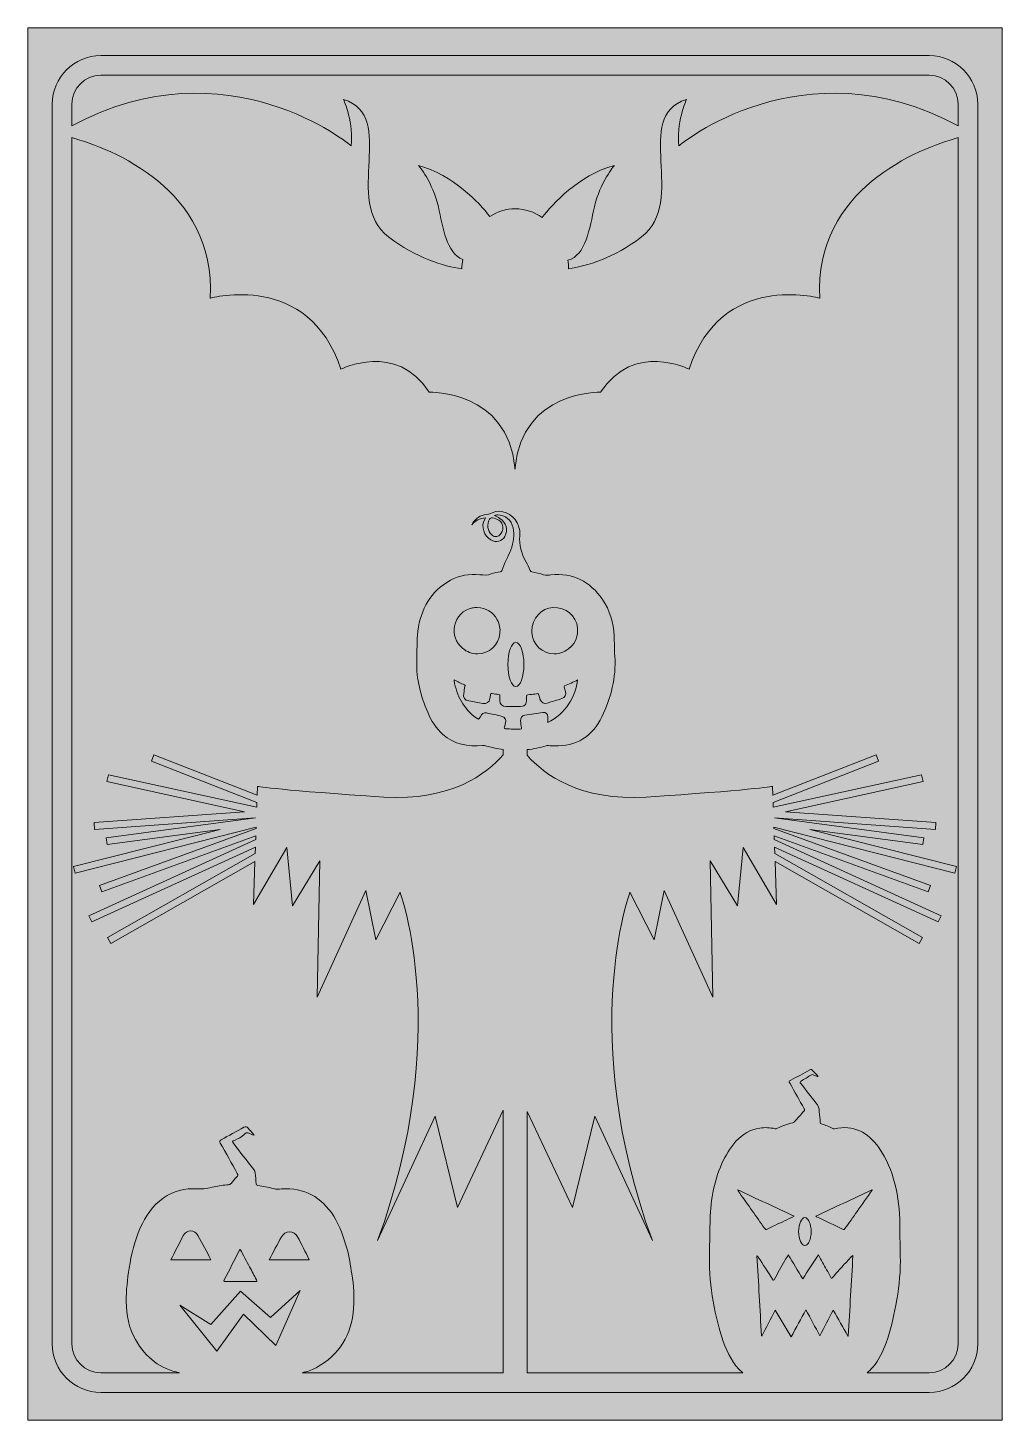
# Model space of a CAD drawing. Extents: x 899 to 2102, y -2359 to -640.
import ezdxf

# ---------------------------------------------------------------- set-up
doc = ezdxf.new("R2010")
doc.units = 0
doc.header["$MEASUREMENT"] = 0
doc.layers.add('Layer 1', color=7, linetype='Continuous')

# ---------------------------------------------------------------- blocks, each defined once
blk = doc.blocks.new('block 4')
at = {"layer": 'Layer 1', "true_color": 0x2e3543}
h = blk.add_hatch(color=159, dxfattribs=at)
h.dxf.hatch_style = 2
h.paths.add_polyline_path([(2102.1, -2359.3), (898.8, -2359.3), (898.8, -640.2), (2102.1, -640.2)])
at = {"layer": 'Layer 1', "lineweight": 0}
blk.add_lwpolyline([(2102.1, -2359.3), (898.8, -2359.3), (898.8, -640.2), (2102.1, -640.2), (2102.1, -2359.3)], dxfattribs=at)
blk = doc.blocks.new('block 3')
at = {"layer": 'Layer 1'}
blk.add_blockref('block 4', (0, 0), dxfattribs=at)
blk = doc.blocks.new('block 2')
at = {"layer": 'Layer 1', "true_color": 0x6870b5}
h = blk.add_hatch(color=173, dxfattribs=at)
h.dxf.hatch_style = 2
edge = h.paths.add_edge_path()
edge.add_spline(control_points=[(2012.1, -674.5), (2012.1, -674.5), (988.8, -674.5), (988.8, -674.5), (955.8, -674.5), (929, -701.3), (929, -734.3), (929, -734.3), (929, -2265.2), (929, -2265.2), (929, -2298.2), (955.8, -2325), (988.8, -2325), (988.8, -2325), (2012.1, -2325), (2012.1, -2325), (2045.1, -2325), (2071.9, -2298.2), (2071.9, -2265.2), (2071.9, -2265.2), (2071.9, -734.3), (2071.9, -734.3), (2071.9, -701.3), (2045.1, -674.5), (2012.1, -674.5)], knot_values=[0, 0, 0, 0, 1, 1, 1, 2, 2, 2, 3, 3, 3, 4, 4, 4, 5, 5, 5, 6, 6, 6, 7, 7, 7, 8, 8, 8, 8], degree=3, periodic=1)
edge = h.paths.add_edge_path()
edge.add_spline(control_points=[(988.8, -698.7), (988.8, -698.7), (2012.1, -698.7), (2012.1, -698.7), (2031.7, -698.7), (2047.7, -714.7), (2047.7, -734.3), (2047.7, -734.3), (2047.7, -761.2), (2047.7, -761.2), (1855, -657.7), (1703, -785.8), (1703, -785.8), (1698.9, -759.8), (1712.1, -728.7), (1712.1, -728.7), (1644.7, -749.4), (1714.2, -854.1), (1656.7, -898.3), (1622.9, -924.4), (1588.9, -934.1), (1566.7, -937.7), (1566.6, -934.1), (1566.2, -930.5), (1565.7, -927), (1588.3, -921.1), (1592.4, -888), (1598.6, -861), (1605.4, -830.9), (1623.1, -810.1), (1623.1, -810.1), (1578.7, -822.1), (1546.8, -857.8), (1534, -874.2), (1524.2, -867.5), (1512.9, -863.6), (1500.7, -863.6), (1489.4, -863.6), (1478.7, -867), (1469.4, -873), (1456, -856), (1424.5, -821.8), (1381.3, -810.1), (1381.3, -810.1), (1399, -830.9), (1405.8, -861), (1411.7, -886.9), (1415.7, -918.3), (1436, -926.1), (1435.3, -929.9), (1434.9, -933.8), (1434.7, -937.8), (1412.6, -934.3), (1378.3, -924.6), (1344.2, -898.3), (1286.7, -854.1), (1356.2, -749.4), (1288.8, -728.7), (1288.8, -728.7), (1302, -759.8), (1297.9, -785.8), (1297.9, -785.8), (1145.9, -657.7), (953.2, -761.2), (953.2, -761.2), (953.2, -734.3), (953.2, -734.3), (953.2, -714.7), (969.2, -698.7), (988.8, -698.7)], knot_values=[0, 0, 0, 0, 1, 1, 1, 2, 2, 2, 3, 3, 3, 4, 4, 4, 5, 5, 5, 6, 6, 6, 7, 7, 7, 8, 8, 8, 9, 9, 9, 10, 10, 10, 11, 11, 11, 12, 12, 12, 13, 13, 13, 14, 14, 14, 15, 15, 15, 16, 16, 16, 17, 17, 17, 18, 18, 18, 19, 19, 19, 20, 20, 20, 21, 21, 21, 22, 22, 22, 23, 23, 23, 23], degree=3, periodic=1)
h.paths.add_polyline_path([(1124.9, -2241.3), (1161.3, -2199.9), (1198.6, -2232.7), (1235.3, -2199.3), (1204.9, -2267), (1165.2, -2228.4), (1132.2, -2274), (1086.6, -2217.1)])
edge = h.paths.add_edge_path()
edge.add_spline(control_points=[(1075.5, -2161.2), (1080.6, -2151.2), (1085.7, -2141.3), (1090.8, -2131.2), (1094.6, -2123.9), (1105, -2123.8), (1108.9, -2131.1), (1114.2, -2141.1), (1119.5, -2151.1), (1124.9, -2161.2), (1124.9, -2161.2), (1075.5, -2161.2), (1075.5, -2161.2)], knot_values=[0, 0, 0, 0, 1, 1, 1, 2, 2, 2, 3, 3, 3, 4, 4, 4, 4], degree=3, periodic=1)
edge = h.paths.add_edge_path()
edge.add_spline(control_points=[(1141.4, -2186), (1147.7, -2173.8), (1154, -2161.6), (1160.2, -2149.3), (1160.4, -2149.1), (1160.6, -2148.9), (1161, -2148.4), (1165, -2155.8), (1168.9, -2163), (1172.7, -2170.1), (1175.5, -2175.4), (1178.3, -2180.8), (1181.2, -2186.1), (1182, -2187.6), (1181.8, -2188.1), (1180, -2188.1), (1167.6, -2188), (1155.1, -2188), (1142.7, -2188), (1141.2, -2188), (1140.5, -2187.8), (1141.4, -2186)], knot_values=[0, 0, 0, 0, 1, 1, 1, 2, 2, 2, 3, 3, 3, 4, 4, 4, 5, 5, 5, 6, 6, 6, 7, 7, 7, 7], degree=3, periodic=1)
edge = h.paths.add_edge_path()
edge.add_spline(control_points=[(1196.9, -2161.3), (1201.9, -2151.7), (1206.9, -2142.3), (1212, -2132.9), (1216.3, -2124.9), (1227.7, -2124.9), (1231.9, -2132.9), (1236.8, -2142.3), (1241.7, -2151.6), (1246.2, -2161.3), (1246.2, -2161.3), (1196.9, -2161.3), (1196.9, -2161.3)], knot_values=[0, 0, 0, 0, 1, 1, 1, 2, 2, 2, 3, 3, 3, 4, 4, 4, 4], degree=3, periodic=1)
edge = h.paths.add_edge_path()
edge.add_spline(control_points=[(1484.3, -1490.3), (1478, -1488.7), (1471.7, -1487.3), (1465.4, -1486.1), (1461.7, -1485.3), (1459.4, -1487), (1457.3, -1491.2), (1455.6, -1494.5), (1455.6, -1494.5), (1452.6, -1492.3), (1437, -1480.8), (1428.4, -1465.1), (1425.2, -1446.2), (1425.1, -1446), (1425.2, -1445.7), (1425.3, -1445.3), (1429.6, -1447.4), (1433.8, -1449.5), (1438, -1451.4), (1439, -1451.9), (1438.8, -1452.6), (1438.6, -1453.4), (1438.1, -1456.2), (1437.6, -1459.1), (1437.1, -1461.9), (1436.1, -1467.2), (1438.2, -1470.3), (1443.6, -1471.2), (1449.3, -1472.2), (1455, -1473.2), (1460.7, -1474.3), (1465.2, -1475.1), (1468.6, -1472.9), (1469.4, -1468.4), (1469.7, -1466.7), (1470.1, -1465.1), (1470.3, -1463.4), (1470.4, -1462.2), (1470.8, -1461.8), (1472.1, -1462), (1474.9, -1462.5), (1477.6, -1463), (1480.4, -1463.3), (1481.6, -1463.5), (1481.9, -1464.1), (1481.9, -1465.2), (1481.8, -1467), (1481.8, -1468.7), (1481.8, -1470.5), (1481.9, -1475.6), (1484.3, -1478.1), (1489.4, -1478.2), (1494.4, -1478.2), (1499.3, -1478.2), (1504.3, -1478.2), (1513.1, -1478.2), (1514.7, -1476.5), (1514.7, -1467.7), (1514.7, -1463.8), (1514.7, -1463.9), (1518.7, -1463.5), (1521.4, -1463.2), (1524.2, -1462.9), (1526.9, -1462.3), (1528.8, -1461.9), (1529.5, -1462.4), (1529.9, -1464.1), (1530.3, -1465.8), (1530.8, -1467.4), (1531.3, -1468.9), (1532.7, -1473.2), (1536, -1475.1), (1540.3, -1473.9), (1546.3, -1472.1), (1552.3, -1470.3), (1558.3, -1468.4), (1562.4, -1467.1), (1564, -1463.8), (1562.9, -1459.6), (1562.4, -1457.8), (1561.8, -1456), (1561.3, -1454.3), (1561.2, -1453.7), (1560.8, -1453), (1561.7, -1452.7), (1567.2, -1450.5), (1572.5, -1448), (1577.8, -1445.2), (1575.9, -1464.4), (1562.9, -1488), (1540.8, -1497.8), (1540.8, -1495.4), (1540.8, -1493.2), (1540.8, -1490.9), (1540.7, -1487.1), (1538.8, -1485.1), (1534.9, -1485.5), (1527.5, -1486.5), (1520.1, -1487.5), (1512.7, -1488.7), (1509.1, -1489.4), (1507, -1492.1), (1507.3, -1495.8), (1507.5, -1498.6), (1507.9, -1501.5), (1508.4, -1504.3), (1508.7, -1505.5), (1508.3, -1506), (1507, -1506.1), (1501, -1506.2), (1495, -1506.1), (1488.9, -1505.5), (1487.4, -1505.3), (1486.8, -1504.8), (1487.4, -1503.2), (1488, -1501.6), (1488.4, -1499.8), (1488.8, -1498.1), (1489.6, -1494.6), (1487.8, -1491.2), (1484.3, -1490.3)], knot_values=[0, 0, 0, 0, 1, 1, 1, 2, 2, 2, 3, 3, 3, 4, 4, 4, 5, 5, 5, 6, 6, 6, 7, 7, 7, 8, 8, 8, 9, 9, 9, 10, 10, 10, 11, 11, 11, 12, 12, 12, 13, 13, 13, 14, 14, 14, 15, 15, 15, 16, 16, 16, 17, 17, 17, 18, 18, 18, 19, 19, 19, 20, 20, 20, 21, 21, 21, 22, 22, 22, 23, 23, 23, 24, 24, 24, 25, 25, 25, 26, 26, 26, 27, 27, 27, 28, 28, 28, 29, 29, 29, 30, 30, 30, 31, 31, 31, 32, 32, 32, 33, 33, 33, 34, 34, 34, 35, 35, 35, 36, 36, 36, 37, 37, 37, 38, 38, 38, 39, 39, 39, 40, 40, 40, 40], degree=3, periodic=1)
edge = h.paths.add_edge_path()
edge.add_spline(control_points=[(1425.7, -1378.8), (1428, -1367.4), (1436.7, -1358.5), (1447.8, -1356.4), (1449.7, -1356), (1451.6, -1355.7), (1453.6, -1355.8), (1464.7, -1356.3), (1473.3, -1361.1), (1478.5, -1371.1), (1481.4, -1376.7), (1482.5, -1382.2), (1481.7, -1387.7), (1480.6, -1402), (1468.6, -1413.2), (1454.1, -1413.2), (1447.2, -1413.2), (1440.8, -1410.6), (1436, -1406.4), (1435.8, -1406.3), (1435.7, -1406.2), (1435.5, -1406), (1427.6, -1399.6), (1423.6, -1388.8), (1425.7, -1378.8)], knot_values=[0, 0, 0, 0, 1, 1, 1, 2, 2, 2, 3, 3, 3, 4, 4, 4, 5, 5, 5, 6, 6, 6, 7, 7, 7, 8, 8, 8, 8], degree=3, periodic=1)
edge = h.paths.add_edge_path()
edge.add_spline(control_points=[(1491.7, -1426.2), (1491.7, -1411.1), (1496.1, -1398.8), (1501.5, -1398.8), (1507, -1398.8), (1511.4, -1411.1), (1511.4, -1426.2), (1511.4, -1441.3), (1507, -1453.5), (1501.5, -1453.5), (1496.1, -1453.5), (1491.7, -1441.3), (1491.7, -1426.2)], knot_values=[0, 0, 0, 0, 1, 1, 1, 2, 2, 2, 3, 3, 3, 4, 4, 4, 4], degree=3, periodic=1)
edge = h.paths.add_edge_path()
edge.add_spline(control_points=[(1521.2, -1384.9), (1521.3, -1369.4), (1533.2, -1356.6), (1547.3, -1355.9), (1563.2, -1355.1), (1576.2, -1365.9), (1577.7, -1381.3), (1578.6, -1391), (1575.4, -1398.9), (1568.5, -1405.1), (1568.4, -1405.2), (1568.4, -1405.2), (1568.3, -1405.3), (1563.3, -1410.2), (1556.5, -1413.2), (1548.9, -1413.2), (1534.1, -1413.2), (1522, -1401.5), (1521.3, -1386.8), (1521.3, -1386.8), (1521.3, -1386.7), (1521.3, -1386.7), (1521.3, -1386.1), (1521.2, -1385.5), (1521.2, -1384.9)], knot_values=[0, 0, 0, 0, 1, 1, 1, 2, 2, 2, 3, 3, 3, 4, 4, 4, 5, 5, 5, 6, 6, 6, 7, 7, 7, 8, 8, 8, 8], degree=3, periodic=1)
edge = h.paths.add_edge_path()
edge.add_spline(control_points=[(1800.9, -2157.9), (1806.6, -2167.1), (1813, -2176), (1818.5, -2185.4), (1819.6, -2187.3), (1820.1, -2186.8), (1820.9, -2185.3), (1825.1, -2177.6), (1829.4, -2169.9), (1833.8, -2162.2), (1835, -2160), (1836.4, -2157.8), (1838, -2155.3), (1843.9, -2165.2), (1849.8, -2174.9), (1855.8, -2184.9), (1862.3, -2174.9), (1868.6, -2165.2), (1875.1, -2155.2), (1878.6, -2161.5), (1881.9, -2167.6), (1885.3, -2173.6), (1887.1, -2176.7), (1889, -2179.8), (1890.5, -2183), (1891.1, -2184.4), (1891.7, -2184.3), (1892.6, -2183.2), (1896.9, -2178.2), (1901.2, -2173.2), (1905.7, -2168.4), (1909.7, -2164.3), (1913.3, -2159.8), (1917.8, -2155.8), (1915.9, -2188.9), (1914, -2222.1), (1912, -2255.3), (1911.9, -2255.4), (1911.7, -2255.4), (1911.6, -2255.5), (1905.6, -2244.9), (1899.7, -2234.3), (1893.5, -2223.3), (1888, -2234), (1882.6, -2244.4), (1877.1, -2255.2), (1871.2, -2244.3), (1865.6, -2233.8), (1859.7, -2222.9), (1853.6, -2234.1), (1847.7, -2245.1), (1841.5, -2256.3), (1834.9, -2245.3), (1828.5, -2234.5), (1821.9, -2223.3), (1816.2, -2234.4), (1810.8, -2244.9), (1805.4, -2255.4), (1805.3, -2255.4), (1805.1, -2255.3), (1804.9, -2255.3), (1803, -2222.3), (1801.2, -2189.4), (1799.3, -2156.4), (1800.4, -2156.4), (1800.5, -2157.3), (1800.9, -2157.9)], knot_values=[0, 0, 0, 0, 1, 1, 1, 2, 2, 2, 3, 3, 3, 4, 4, 4, 5, 5, 5, 6, 6, 6, 7, 7, 7, 8, 8, 8, 9, 9, 9, 10, 10, 10, 11, 11, 11, 12, 12, 12, 13, 13, 13, 14, 14, 14, 15, 15, 15, 16, 16, 16, 17, 17, 17, 18, 18, 18, 19, 19, 19, 20, 20, 20, 21, 21, 21, 22, 22, 22, 22], degree=3, periodic=1)
edge = h.paths.add_edge_path()
edge.add_spline(control_points=[(1778, -2079), (1777.1, -2077.7), (1776.3, -2076.5), (1775.7, -2074.9), (1798.7, -2085.7), (1821.7, -2096.5), (1845.3, -2107.6), (1837, -2111.5), (1829.2, -2115.2), (1821.5, -2118.8), (1818.4, -2120.3), (1815.2, -2121.6), (1812.1, -2123.3), (1810.5, -2124.1), (1809.7, -2123.8), (1808.6, -2122.4), (1798.5, -2107.9), (1788.2, -2093.4), (1778, -2079)], knot_values=[0, 0, 0, 0, 1, 1, 1, 2, 2, 2, 3, 3, 3, 4, 4, 4, 5, 5, 5, 6, 6, 6, 6], degree=3, periodic=1)
edge = h.paths.add_edge_path()
edge.add_spline(control_points=[(1850.8, -2126.5), (1850.8, -2117), (1854.3, -2109.2), (1858.5, -2109.2), (1862.7, -2109.2), (1866.2, -2117), (1866.2, -2126.5), (1866.2, -2136), (1862.7, -2143.7), (1858.5, -2143.7), (1854.3, -2143.7), (1850.8, -2136), (1850.8, -2126.5)], knot_values=[0, 0, 0, 0, 1, 1, 1, 2, 2, 2, 3, 3, 3, 4, 4, 4, 4], degree=3, periodic=1)
edge = h.paths.add_edge_path()
edge.add_spline(control_points=[(1872, -2107.5), (1895.2, -2096.6), (1918.3, -2085.7), (1941.3, -2074.9), (1941.4, -2075), (1941.5, -2075.2), (1941.6, -2075.3), (1935.4, -2084.1), (1929.1, -2092.9), (1922.9, -2101.7), (1917.9, -2108.7), (1913, -2115.7), (1908, -2122.8), (1907.4, -2123.6), (1907, -2124.3), (1905.7, -2123.7), (1894.7, -2118.4), (1883.8, -2113.3), (1872.8, -2108.1), (1872.6, -2108), (1872.5, -2107.9), (1872, -2107.5)], knot_values=[0, 0, 0, 0, 1, 1, 1, 2, 2, 2, 3, 3, 3, 4, 4, 4, 5, 5, 5, 6, 6, 6, 7, 7, 7, 7], degree=3, periodic=1)
edge = h.paths.add_edge_path()
edge.add_spline(control_points=[(2012.1, -2300.7), (2012.1, -2300.7), (1935.3, -2300.7), (1935.3, -2300.7), (1937.8, -2298.7), (1940.1, -2296.4), (1942.4, -2293.8), (1950, -2285), (1954.7, -2274.5), (1958.7, -2263.7), (1964.4, -2248.6), (1967.9, -2233), (1970.9, -2217.2), (1974.2, -2199.3), (1976.4, -2181.2), (1976.4, -2162.9), (1976.4, -2147.6), (1975.7, -2132.3), (1975.7, -2117.1), (1975.6, -2100.4), (1974, -2083.8), (1969.7, -2067.6), (1965.5, -2051.6), (1959.5, -2036.3), (1949.8, -2022.7), (1936.3, -2003.7), (1918.6, -1994.3), (1894.9, -1999.6), (1894.1, -1999.7), (1893.5, -1999.5), (1892.9, -1999.2), (1888.5, -1996.9), (1883.9, -1995), (1879.1, -1993.6), (1878.1, -1993.3), (1877.6, -1992.9), (1877.5, -1991.7), (1877.2, -1987.3), (1876.5, -1982.9), (1876.3, -1978.4), (1876, -1974.3), (1875, -1970.9), (1872.2, -1967.6), (1865.7, -1959.7), (1859.7, -1951.5), (1853.4, -1943.5), (1852.2, -1942.1), (1852.4, -1941.5), (1853.9, -1940.6), (1857.9, -1938.2), (1861.9, -1935.7), (1865.8, -1933.2), (1866.9, -1932.5), (1867.7, -1932.4), (1868.8, -1932.9), (1870.7, -1933.8), (1872.6, -1934.5), (1874.5, -1935.3), (1874.6, -1935.1), (1874.7, -1935), (1874.8, -1934.9), (1872.6, -1932.4), (1870.2, -1930), (1868, -1927.4), (1866.9, -1926.1), (1866.1, -1925.9), (1864.6, -1926.8), (1856.8, -1931.1), (1849, -1935.3), (1841.2, -1939.6), (1838.2, -1941.3), (1838.5, -1940.5), (1840.2, -1943.6), (1845.9, -1954), (1851.8, -1964.4), (1857.6, -1974.7), (1858.2, -1975.8), (1858.4, -1976.5), (1857.4, -1977.5), (1853.4, -1982), (1849.4, -1986.5), (1845.5, -1990.9), (1844.9, -1991.6), (1844.3, -1992.1), (1843.4, -1992.2), (1836.8, -1993.5), (1830.6, -1996), (1824.6, -1998.9), (1823.6, -1999.4), (1822.7, -1999.6), (1821.6, -1999.4), (1815.4, -1998.1), (1809.1, -1997.7), (1802.8, -1998.6), (1790.9, -2000.3), (1781.4, -2006.3), (1773.4, -2015), (1765.9, -2023.1), (1760.5, -2032.5), (1756, -2042.5), (1745.4, -2066.1), (1741.6, -2091), (1741.3, -2116.6), (1741.2, -2123.4), (1741.2, -2130.3), (1741, -2137.1), (1740.5, -2155.5), (1740, -2173.9), (1742.3, -2192.3), (1744.5, -2210.3), (1747.8, -2228.2), (1752.5, -2245.7), (1756.6, -2260.6), (1761.7, -2275.2), (1770.4, -2288.1), (1773.7, -2293.1), (1777.5, -2297.3), (1781.7, -2300.7), (1781.7, -2300.7), (1515.6, -2300.7), (1515.6, -2300.7), (1515.6, -2300.7), (1515.6, -1978), (1515.6, -1978), (1515.6, -1978), (1571.4, -2096.9), (1571.4, -2096.9), (1571.4, -2096.9), (1599, -1984.1), (1599, -1984.1), (1599, -1984.1), (1670.1, -2137.6), (1670.1, -2137.6), (1576.9, -1883.1), (1642.4, -1707.4), (1642.4, -1707.4), (1642.4, -1707.4), (1672.3, -1766.4), (1672.3, -1766.4), (1672.3, -1766.4), (1684.8, -1705.2), (1684.8, -1705.2), (1684.8, -1705.2), (1744.8, -1837.2), (1744.8, -1837.2), (1744.8, -1837.2), (1741.5, -1668.5), (1741.5, -1668.5), (1741.5, -1668.5), (1775.2, -1724.1), (1775.2, -1724.1), (1775.2, -1724.1), (1782.2, -1652.2), (1782.2, -1652.2), (1782.2, -1652.2), (1823.4, -1722.6), (1823.4, -1722.6), (1823.4, -1722.6), (1821.6, -1669.6), (1821.6, -1669.6), (1821.6, -1669.6), (1999.6, -1770.6), (1999.6, -1770.6), (1999.6, -1770.6), (2003.7, -1763.3), (2003.7, -1763.3), (2003.7, -1763.3), (1821.3, -1659.7), (1821.3, -1659.7), (1821.3, -1659.7), (1821, -1652), (1821, -1652), (1821, -1652), (2023.2, -1744.1), (2023.2, -1744.1), (2023.2, -1744.1), (2026.7, -1736.4), (2026.7, -1736.4), (2026.7, -1736.4), (1820.7, -1642.5), (1820.7, -1642.5), (1820.7, -1642.5), (1820.6, -1637.7), (1820.6, -1637.7), (1820.6, -1637.7), (2010.7, -1707), (2010.7, -1707), (2010.7, -1707), (2013.6, -1699.1), (2013.6, -1699.1), (2013.6, -1699.1), (1820.3, -1628.6), (1820.3, -1628.6), (1820.3, -1628.6), (1820.2, -1627.3), (1820.2, -1627.3), (1820.2, -1627.3), (2043.8, -1683.8), (2043.8, -1683.8), (2043.8, -1683.8), (2045.9, -1675.7), (2045.9, -1675.7), (2045.9, -1675.7), (1864.5, -1629.8), (1864.5, -1629.8), (1864.5, -1629.8), (2004.1, -1648.6), (2004.1, -1648.6), (2004.1, -1648.6), (2005.2, -1640.3), (2005.2, -1640.3), (2005.2, -1640.3), (1821, -1615.4), (1821, -1615.4), (1821, -1615.4), (2019.8, -1629.9), (2019.8, -1629.9), (2019.8, -1629.9), (2020.4, -1621.4), (2020.4, -1621.4), (2020.4, -1621.4), (1834.5, -1608), (1834.5, -1608), (1834.5, -1608), (2004.4, -1570.8), (2004.4, -1570.8), (2004.4, -1570.8), (2002.6, -1562.5), (2002.6, -1562.5), (2002.6, -1562.5), (1819.4, -1602.6), (1819.4, -1602.6), (1819.4, -1602.6), (1819.2, -1596.7), (1819.2, -1596.7), (1819.2, -1596.7), (1949.5, -1545.8), (1949.5, -1545.8), (1949.5, -1545.8), (1946.4, -1537.9), (1946.4, -1537.9), (1946.4, -1537.9), (1818.9, -1587.7), (1818.9, -1587.7), (1818.9, -1587.7), (1818.6, -1576.8), (1818.6, -1576.8), (1818.6, -1576.8), (1787.9, -1581.9), (1662.4, -1589.9), (1580.6, -1595.1), (1536.5, -1562.1), (1515.6, -1538.4), (1515.6, -1538.4), (1515.6, -1531.4), (1515.6, -1531.4), (1523.5, -1530.5), (1531.3, -1528.9), (1539, -1526.6), (1539.9, -1526.3), (1540.8, -1526.1), (1541.8, -1526.3), (1544.4, -1526.8), (1547, -1526.8), (1549.7, -1526.8), (1562, -1527), (1573.8, -1524.6), (1584.4, -1518.2), (1595.1, -1511.6), (1602.4, -1502), (1607.7, -1490.9), (1619, -1467.3), (1625.6, -1442.6), (1623.7, -1416.1), (1623.1, -1407.8), (1623.3, -1399.3), (1622.9, -1390.9), (1622.2, -1374.7), (1617.7, -1359.6), (1608.5, -1346), (1593.2, -1323.5), (1572, -1313.1), (1544.7, -1315.5), (1541.8, -1315.8), (1538.9, -1316.7), (1535.8, -1315.5), (1531.1, -1313.8), (1526.2, -1312.6), (1521.2, -1311.9), (1520, -1311.7), (1519.4, -1311.2), (1519, -1310.1), (1517.6, -1306.3), (1515.9, -1302.6), (1513.9, -1299.1), (1508.4, -1289.1), (1505.2, -1278.8), (1506.4, -1267.3), (1507, -1261.7), (1505.5, -1256.4), (1503, -1251.3), (1497.2, -1239.8), (1483.4, -1233.9), (1472.4, -1238.8), (1469.2, -1240.3), (1466, -1241), (1462.5, -1241.6), (1455.2, -1242.7), (1450.7, -1247.7), (1447.2, -1253.7), (1451.5, -1248.5), (1456.9, -1245.5), (1464.1, -1245.2), (1463.8, -1245.8), (1463.7, -1246.2), (1463.5, -1246.5), (1457.1, -1256.1), (1463, -1267.9), (1470.6, -1272.4), (1477.3, -1276.3), (1484.4, -1274.6), (1488, -1268.1), (1492.3, -1260.2), (1489.7, -1251), (1481.8, -1245.8), (1479.8, -1244.5), (1477.6, -1243.7), (1475, -1242.4), (1476.7, -1241.8), (1477.8, -1241.6), (1479, -1241.5), (1488, -1241.2), (1496.3, -1248), (1498.1, -1257.5), (1499.8, -1266.7), (1498.5, -1275.7), (1495.3, -1284.5), (1492.1, -1293.4), (1486.9, -1301.4), (1484.2, -1310.6), (1483.9, -1311.5), (1483.1, -1311.7), (1482.3, -1311.8), (1478.6, -1312.3), (1474.8, -1313), (1471.2, -1314.4), (1466.5, -1316.2), (1461.8, -1315.9), (1456.9, -1315.5), (1444.2, -1314.4), (1431.8, -1316), (1420.6, -1322.2), (1396.1, -1335.9), (1384, -1357.8), (1380.6, -1384.9), (1379, -1397.2), (1379.6, -1409.7), (1379.1, -1422.1), (1378.3, -1444.3), (1384.1, -1465.1), (1392.6, -1485.3), (1397, -1495.7), (1402.9, -1505.2), (1411.4, -1512.7), (1425.4, -1525.1), (1442.3, -1527.9), (1460.3, -1526.4), (1462.1, -1526.3), (1463.6, -1526.5), (1465.3, -1526.9), (1472.1, -1528.9), (1478.9, -1530.4), (1485.9, -1531.2), (1485.9, -1531.2), (1485.9, -1537.6), (1485.9, -1537.6), (1465.3, -1561.4), (1421.1, -1595.2), (1338.5, -1589.9), (1213, -1581.9), (1182.3, -1576.8), (1182.3, -1576.8), (1182.3, -1576.8), (1182, -1587.7), (1182, -1587.7), (1182, -1587.7), (1054.5, -1537.9), (1054.5, -1537.9), (1054.5, -1537.9), (1051.4, -1545.8), (1051.4, -1545.8), (1051.4, -1545.8), (1181.7, -1596.7), (1181.7, -1596.7), (1181.7, -1596.7), (1181.5, -1602.6), (1181.5, -1602.6), (1181.5, -1602.6), (998.3, -1562.5), (998.3, -1562.5), (998.3, -1562.5), (996.5, -1570.8), (996.5, -1570.8), (996.5, -1570.8), (1166.4, -1608), (1166.4, -1608), (1166.4, -1608), (980.5, -1621.4), (980.5, -1621.4), (980.5, -1621.4), (981.1, -1629.9), (981.1, -1629.9), (981.1, -1629.9), (1179.9, -1615.4), (1179.9, -1615.4), (1179.9, -1615.4), (995.7, -1640.3), (995.7, -1640.3), (995.7, -1640.3), (996.8, -1648.6), (996.8, -1648.6), (996.8, -1648.6), (1136.4, -1629.8), (1136.4, -1629.8), (1136.4, -1629.8), (955, -1675.7), (955, -1675.7), (955, -1675.7), (957.1, -1683.8), (957.1, -1683.8), (957.1, -1683.8), (1180.7, -1627.3), (1180.7, -1627.3), (1180.7, -1627.3), (1180.6, -1628.6), (1180.6, -1628.6), (1180.6, -1628.6), (987.3, -1699.1), (987.3, -1699.1), (987.3, -1699.1), (990.2, -1707), (990.2, -1707), (990.2, -1707), (1180.3, -1637.7), (1180.3, -1637.7), (1180.3, -1637.7), (1180.2, -1642.5), (1180.2, -1642.5), (1180.2, -1642.5), (974.2, -1736.4), (974.2, -1736.4), (974.2, -1736.4), (977.7, -1744.1), (977.7, -1744.1), (977.7, -1744.1), (1179.9, -1652), (1179.9, -1652), (1179.9, -1652), (1179.6, -1659.7), (1179.6, -1659.7), (1179.6, -1659.7), (997.1, -1763.3), (997.1, -1763.3), (997.1, -1763.3), (1001.3, -1770.6), (1001.3, -1770.6), (1001.3, -1770.6), (1179.3, -1669.6), (1179.3, -1669.6), (1179.3, -1669.6), (1177.5, -1722.6), (1177.5, -1722.6), (1177.5, -1722.6), (1218.7, -1652.2), (1218.7, -1652.2), (1218.7, -1652.2), (1225.7, -1724.1), (1225.7, -1724.1), (1225.7, -1724.1), (1259.4, -1668.5), (1259.4, -1668.5), (1259.4, -1668.5), (1256.1, -1837.2), (1256.1, -1837.2), (1256.1, -1837.2), (1316.1, -1705.2), (1316.1, -1705.2), (1316.1, -1705.2), (1328.6, -1766.4), (1328.6, -1766.4), (1328.6, -1766.4), (1358.5, -1707.4), (1358.5, -1707.4), (1358.5, -1707.4), (1424, -1883.1), (1330.8, -2137.6), (1330.8, -2137.6), (1401.9, -1984.1), (1401.9, -1984.1), (1401.9, -1984.1), (1429.5, -2096.9), (1429.5, -2096.9), (1429.5, -2096.9), (1485.9, -1976.7), (1485.9, -1976.7), (1485.9, -1976.7), (1485.9, -2300.7), (1485.9, -2300.7), (1485.9, -2300.7), (1237.5, -2300.7), (1237.5, -2300.7), (1243.4, -2299.5), (1249.2, -2297.5), (1254.7, -2294.5), (1283.9, -2278.9), (1298.6, -2253.7), (1301.1, -2221.1), (1302.2, -2206.9), (1301.2, -2192.8), (1298.9, -2178.7), (1297.2, -2168.1), (1295.8, -2157.4), (1292.8, -2147.1), (1288.7, -2133.3), (1284.2, -2119.7), (1276.5, -2107.4), (1261.5, -2083.6), (1240.2, -2072.1), (1212, -2073.8), (1208.7, -2074.1), (1205.4, -2074.5), (1202, -2073.4), (1195.7, -2071.6), (1189.2, -2070.4), (1182.7, -2069.5), (1181.3, -2069.4), (1180.9, -2068.7), (1180.8, -2067.4), (1180.4, -2062.9), (1179.9, -2058.5), (1179.5, -2054), (1179.4, -2052.4), (1178.7, -2051.1), (1177.8, -2049.8), (1169.3, -2039), (1161, -2028.1), (1152.6, -2017.3), (1151.6, -2016), (1150.3, -2015.1), (1154.8, -2013.4), (1158.9, -2011.9), (1162.8, -2009.6), (1166, -2006.5), (1168, -2004.5), (1169.2, -2003.9), (1170.9, -2004.7), (1173.2, -2005.8), (1175.6, -2006.7), (1178, -2007.6), (1178.1, -2007.5), (1178.3, -2007.3), (1178.4, -2007.2), (1175.8, -2004.3), (1173, -2001.5), (1170.5, -1998.5), (1169.1, -1996.8), (1167.9, -1996.4), (1165.7, -1997.6), (1156.4, -2002.8), (1147.1, -2008), (1137.6, -2013), (1135.4, -2014.1), (1135.3, -2015), (1136.5, -2017.1), (1143.6, -2029.6), (1150.5, -2042.1), (1157.5, -2054.6), (1158.5, -2056.3), (1158.5, -2057.4), (1156.9, -2058.9), (1154.3, -2061.3), (1152.1, -2064.2), (1149.8, -2066.9), (1148.9, -2068), (1148, -2068.5), (1146.6, -2068.6), (1140.6, -2069.1), (1134.7, -2070), (1128.8, -2071.2), (1121.9, -2072.7), (1115.3, -2074.3), (1108, -2073.7), (1092.9, -2072.6), (1078.6, -2076.1), (1066, -2085), (1052.7, -2094.4), (1044.1, -2107.4), (1037.7, -2122), (1030.7, -2137.9), (1026.5, -2154.4), (1023.9, -2171.5), (1021.8, -2185.2), (1020.1, -2198.9), (1020.3, -2212.9), (1020.5, -2229.4), (1023.3, -2245.2), (1031.7, -2259.7), (1044.8, -2282.6), (1062.9, -2296.4), (1086.2, -2300.7), (1086.2, -2300.7), (988.8, -2300.7), (988.8, -2300.7), (969.2, -2300.7), (953.2, -2284.8), (953.2, -2265.2), (953.2, -2265.2), (953.2, -775.7), (953.2, -775.7), (1001.4, -789.3), (1130.9, -838.5), (1124.1, -974), (1124.1, -974), (1245.7, -940.1), (1285.5, -1061.7), (1285.5, -1061.7), (1353.3, -1027), (1394.6, -1089.8), (1394.6, -1089.8), (1491.8, -1088.2), (1500.4, -1183.1), (1500.4, -1183.1), (1500.4, -1185), (1500.4, -1185), (1500.4, -1184.6), (1500.4, -1184.3), (1500.4, -1184), (1500.5, -1184.3), (1500.5, -1184.6), (1500.5, -1185), (1500.5, -1185), (1500.5, -1183.1), (1500.5, -1183.1), (1509.1, -1088.2), (1606.2, -1089.8), (1606.2, -1089.8), (1647.6, -1027), (1715.4, -1061.7), (1715.4, -1061.7), (1755.2, -940.1), (1876.8, -974), (1876.8, -974), (1870, -838.5), (1999.5, -789.3), (2047.7, -775.7), (2047.7, -775.7), (2047.7, -2265.2), (2047.7, -2265.2), (2047.7, -2284.8), (2031.7, -2300.7), (2012.1, -2300.7)], knot_values=[0, 0, 0, 0, 1, 1, 1, 2, 2, 2, 3, 3, 3, 4, 4, 4, 5, 5, 5, 6, 6, 6, 7, 7, 7, 8, 8, 8, 9, 9, 9, 10, 10, 10, 11, 11, 11, 12, 12, 12, 13, 13, 13, 14, 14, 14, 15, 15, 15, 16, 16, 16, 17, 17, 17, 18, 18, 18, 19, 19, 19, 20, 20, 20, 21, 21, 21, 22, 22, 22, 23, 23, 23, 24, 24, 24, 25, 25, 25, 26, 26, 26, 27, 27, 27, 28, 28, 28, 29, 29, 29, 30, 30, 30, 31, 31, 31, 32, 32, 32, 33, 33, 33, 34, 34, 34, 35, 35, 35, 36, 36, 36, 37, 37, 37, 38, 38, 38, 39, 39, 39, 40, 40, 40, 41, 41, 41, 42, 42, 42, 43, 43, 43, 44, 44, 44, 45, 45, 45, 46, 46, 46, 47, 47, 47, 48, 48, 48, 49, 49, 49, 50, 50, 50, 51, 51, 51, 52, 52, 52, 53, 53, 53, 54, 54, 54, 55, 55, 55, 56, 56, 56, 57, 57, 57, 58, 58, 58, 59, 59, 59, 60, 60, 60, 61, 61, 61, 62, 62, 62, 63, 63, 63, 64, 64, 64, 65, 65, 65, 66, 66, 66, 67, 67, 67, 68, 68, 68, 69, 69, 69, 70, 70, 70, 71, 71, 71, 72, 72, 72, 73, 73, 73, 74, 74, 74, 75, 75, 75, 76, 76, 76, 77, 77, 77, 78, 78, 78, 79, 79, 79, 80, 80, 80, 81, 81, 81, 82, 82, 82, 83, 83, 83, 84, 84, 84, 85, 85, 85, 86, 86, 86, 87, 87, 87, 88, 88, 88, 89, 89, 89, 90, 90, 90, 91, 91, 91, 92, 92, 92, 93, 93, 93, 94, 94, 94, 95, 95, 95, 96, 96, 96, 97, 97, 97, 98, 98, 98, 99, 99, 99, 100, 100, 100, 101, 101, 101, 102, 102, 102, 103, 103, 103, 104, 104, 104, 105, 105, 105, 106, 106, 106, 107, 107, 107, 108, 108, 108, 109, 109, 109, 110, 110, 110, 111, 111, 111, 112, 112, 112, 113, 113, 113, 114, 114, 114, 115, 115, 115, 116, 116, 116, 117, 117, 117, 118, 118, 118, 119, 119, 119, 120, 120, 120, 121, 121, 121, 122, 122, 122, 123, 123, 123, 124, 124, 124, 125, 125, 125, 126, 126, 126, 127, 127, 127, 128, 128, 128, 129, 129, 129, 130, 130, 130, 131, 131, 131, 132, 132, 132, 133, 133, 133, 134, 134, 134, 135, 135, 135, 136, 136, 136, 137, 137, 137, 138, 138, 138, 139, 139, 139, 140, 140, 140, 141, 141, 141, 142, 142, 142, 143, 143, 143, 144, 144, 144, 145, 145, 145, 146, 146, 146, 147, 147, 147, 148, 148, 148, 149, 149, 149, 150, 150, 150, 151, 151, 151, 152, 152, 152, 153, 153, 153, 154, 154, 154, 155, 155, 155, 156, 156, 156, 157, 157, 157, 158, 158, 158, 159, 159, 159, 160, 160, 160, 161, 161, 161, 162, 162, 162, 163, 163, 163, 164, 164, 164, 165, 165, 165, 166, 166, 166, 167, 167, 167, 168, 168, 168, 169, 169, 169, 170, 170, 170, 171, 171, 171, 172, 172, 172, 173, 173, 173, 174, 174, 174, 175, 175, 175, 176, 176, 176, 177, 177, 177, 178, 178, 178, 179, 179, 179, 180, 180, 180, 181, 181, 181, 182, 182, 182, 183, 183, 183, 184, 184, 184, 185, 185, 185, 186, 186, 186, 187, 187, 187, 188, 188, 188, 189, 189, 189, 190, 190, 190, 191, 191, 191, 192, 192, 192, 193, 193, 193, 194, 194, 194, 195, 195, 195, 196, 196, 196, 197, 197, 197, 198, 198, 198, 199, 199, 199, 200, 200, 200, 201, 201, 201, 202, 202, 202, 203, 203, 203, 204, 204, 204, 205, 205, 205, 206, 206, 206, 207, 207, 207, 208, 208, 208, 209, 209, 209, 210, 210, 210, 211, 211, 211, 212, 212, 212, 213, 213, 213, 214, 214, 214, 215, 215, 215, 216, 216, 216, 217, 217, 217, 218, 218, 218, 219, 219, 219, 220, 220, 220, 220], degree=3, periodic=1)
edge = h.paths.add_edge_path()
edge.add_spline(control_points=[(1472.7, -1245.3), (1475.4, -1245.9), (1477.9, -1246.6), (1480.3, -1248.1), (1486.7, -1252.2), (1487.4, -1261.2), (1481.7, -1266.3), (1480.3, -1267.6), (1478.6, -1268.5), (1476.6, -1268.4), (1474.6, -1268.4), (1473.1, -1267.4), (1471.7, -1266.2), (1466.4, -1261.6), (1465.3, -1252.6), (1469.1, -1246.8), (1470.1, -1245.5), (1471, -1244.9), (1472.7, -1245.3)], knot_values=[0, 0, 0, 0, 1, 1, 1, 2, 2, 2, 3, 3, 3, 4, 4, 4, 5, 5, 5, 6, 6, 6, 6], degree=3, periodic=1)
at = {"layer": 'Layer 1', "lineweight": 0}
blk.add_lwpolyline([(1124.9, -2241.3), (1161.3, -2199.9), (1198.6, -2232.7), (1235.3, -2199.3), (1204.9, -2267), (1165.2, -2228.4), (1132.2, -2274), (1086.6, -2217.1), (1124.9, -2241.3)], dxfattribs=at)
for points, knots in [([(988.8, -698.7), (988.8, -698.7), (2012.1, -698.7), (2012.1, -698.7), (2031.7, -698.7), (2047.7, -714.7), (2047.7, -734.3), (2047.7, -734.3), (2047.7, -761.2), (2047.7, -761.2), (1855, -657.7), (1703, -785.8), (1703, -785.8), (1698.9, -759.8), (1712.1, -728.7), (1712.1, -728.7), (1644.7, -749.4), (1714.2, -854.1), (1656.7, -898.3), (1622.9, -924.4), (1588.9, -934.1), (1566.7, -937.7), (1566.6, -934.1), (1566.2, -930.5), (1565.7, -927), (1588.3, -921.1), (1592.4, -888), (1598.6, -861), (1605.4, -830.9), (1623.1, -810.1), (1623.1, -810.1), (1578.7, -822.1), (1546.8, -857.8), (1534, -874.2), (1524.2, -867.5), (1512.9, -863.6), (1500.7, -863.6), (1489.4, -863.6), (1478.7, -867), (1469.4, -873), (1456, -856), (1424.5, -821.8), (1381.3, -810.1), (1381.3, -810.1), (1399, -830.9), (1405.8, -861), (1411.7, -886.9), (1415.7, -918.3), (1436, -926.1), (1435.3, -929.9), (1434.9, -933.8), (1434.7, -937.8), (1412.6, -934.3), (1378.3, -924.6), (1344.2, -898.3), (1286.7, -854.1), (1356.2, -749.4), (1288.8, -728.7), (1288.8, -728.7), (1302, -759.8), (1297.9, -785.8), (1297.9, -785.8), (1145.9, -657.7), (953.2, -761.2), (953.2, -761.2), (953.2, -734.3), (953.2, -734.3), (953.2, -714.7), (969.2, -698.7), (988.8, -698.7)], [0, 0, 0, 0, 1, 1, 1, 2, 2, 2, 3, 3, 3, 4, 4, 4, 5, 5, 5, 6, 6, 6, 7, 7, 7, 8, 8, 8, 9, 9, 9, 10, 10, 10, 11, 11, 11, 12, 12, 12, 13, 13, 13, 14, 14, 14, 15, 15, 15, 16, 16, 16, 17, 17, 17, 18, 18, 18, 19, 19, 19, 20, 20, 20, 21, 21, 21, 22, 22, 22, 23, 23, 23, 23]), ([(2012.1, -674.5), (2012.1, -674.5), (988.8, -674.5), (988.8, -674.5), (955.8, -674.5), (929, -701.3), (929, -734.3), (929, -734.3), (929, -2265.2), (929, -2265.2), (929, -2298.2), (955.8, -2325), (988.8, -2325), (988.8, -2325), (2012.1, -2325), (2012.1, -2325), (2045.1, -2325), (2071.9, -2298.2), (2071.9, -2265.2), (2071.9, -2265.2), (2071.9, -734.3), (2071.9, -734.3), (2071.9, -701.3), (2045.1, -674.5), (2012.1, -674.5)], [0, 0, 0, 0, 1, 1, 1, 2, 2, 2, 3, 3, 3, 4, 4, 4, 5, 5, 5, 6, 6, 6, 7, 7, 7, 8, 8, 8, 8]), ([(2012.1, -2300.7), (2012.1, -2300.7), (1935.3, -2300.7), (1935.3, -2300.7), (1937.8, -2298.7), (1940.1, -2296.4), (1942.4, -2293.8), (1950, -2285), (1954.7, -2274.5), (1958.7, -2263.7), (1964.4, -2248.6), (1967.9, -2233), (1970.9, -2217.2), (1974.2, -2199.3), (1976.4, -2181.2), (1976.4, -2162.9), (1976.4, -2147.6), (1975.7, -2132.3), (1975.7, -2117.1), (1975.6, -2100.4), (1974, -2083.8), (1969.7, -2067.6), (1965.5, -2051.6), (1959.5, -2036.3), (1949.8, -2022.7), (1936.3, -2003.7), (1918.6, -1994.3), (1894.9, -1999.6), (1894.1, -1999.7), (1893.5, -1999.5), (1892.9, -1999.2), (1888.5, -1996.9), (1883.9, -1995), (1879.1, -1993.6), (1878.1, -1993.3), (1877.6, -1992.9), (1877.5, -1991.7), (1877.2, -1987.3), (1876.5, -1982.9), (1876.3, -1978.4), (1876, -1974.3), (1875, -1970.9), (1872.2, -1967.6), (1865.7, -1959.7), (1859.7, -1951.5), (1853.4, -1943.5), (1852.2, -1942.1), (1852.4, -1941.5), (1853.9, -1940.6), (1857.9, -1938.2), (1861.9, -1935.7), (1865.8, -1933.2), (1866.9, -1932.5), (1867.7, -1932.4), (1868.8, -1932.9), (1870.7, -1933.8), (1872.6, -1934.5), (1874.5, -1935.3), (1874.6, -1935.1), (1874.7, -1935), (1874.8, -1934.9), (1872.6, -1932.4), (1870.2, -1930), (1868, -1927.4), (1866.9, -1926.1), (1866.1, -1925.9), (1864.6, -1926.8), (1856.8, -1931.1), (1849, -1935.3), (1841.2, -1939.6), (1838.2, -1941.3), (1838.5, -1940.5), (1840.2, -1943.6), (1845.9, -1954), (1851.8, -1964.4), (1857.6, -1974.7), (1858.2, -1975.8), (1858.4, -1976.5), (1857.4, -1977.5), (1853.4, -1982), (1849.4, -1986.5), (1845.5, -1990.9), (1844.9, -1991.6), (1844.3, -1992.1), (1843.4, -1992.2), (1836.8, -1993.5), (1830.6, -1996), (1824.6, -1998.9), (1823.6, -1999.4), (1822.7, -1999.6), (1821.6, -1999.4), (1815.4, -1998.1), (1809.1, -1997.7), (1802.8, -1998.6), (1790.9, -2000.3), (1781.4, -2006.3), (1773.4, -2015), (1765.9, -2023.1), (1760.5, -2032.5), (1756, -2042.5), (1745.4, -2066.1), (1741.6, -2091), (1741.3, -2116.6), (1741.2, -2123.4), (1741.2, -2130.3), (1741, -2137.1), (1740.5, -2155.5), (1740, -2173.9), (1742.3, -2192.3), (1744.5, -2210.3), (1747.8, -2228.2), (1752.5, -2245.7), (1756.6, -2260.6), (1761.7, -2275.2), (1770.4, -2288.1), (1773.7, -2293.1), (1777.5, -2297.3), (1781.7, -2300.7), (1781.7, -2300.7), (1515.6, -2300.7), (1515.6, -2300.7), (1515.6, -2300.7), (1515.6, -1978), (1515.6, -1978), (1515.6, -1978), (1571.4, -2096.9), (1571.4, -2096.9), (1571.4, -2096.9), (1599, -1984.1), (1599, -1984.1), (1599, -1984.1), (1670.1, -2137.6), (1670.1, -2137.6), (1576.9, -1883.1), (1642.4, -1707.4), (1642.4, -1707.4), (1642.4, -1707.4), (1672.3, -1766.4), (1672.3, -1766.4), (1672.3, -1766.4), (1684.8, -1705.2), (1684.8, -1705.2), (1684.8, -1705.2), (1744.8, -1837.2), (1744.8, -1837.2), (1744.8, -1837.2), (1741.5, -1668.5), (1741.5, -1668.5), (1741.5, -1668.5), (1775.2, -1724.1), (1775.2, -1724.1), (1775.2, -1724.1), (1782.2, -1652.2), (1782.2, -1652.2), (1782.2, -1652.2), (1823.4, -1722.6), (1823.4, -1722.6), (1823.4, -1722.6), (1821.6, -1669.6), (1821.6, -1669.6), (1821.6, -1669.6), (1999.6, -1770.6), (1999.6, -1770.6), (1999.6, -1770.6), (2003.7, -1763.3), (2003.7, -1763.3), (2003.7, -1763.3), (1821.3, -1659.7), (1821.3, -1659.7), (1821.3, -1659.7), (1821, -1652), (1821, -1652), (1821, -1652), (2023.2, -1744.1), (2023.2, -1744.1), (2023.2, -1744.1), (2026.7, -1736.4), (2026.7, -1736.4), (2026.7, -1736.4), (1820.7, -1642.5), (1820.7, -1642.5), (1820.7, -1642.5), (1820.6, -1637.7), (1820.6, -1637.7), (1820.6, -1637.7), (2010.7, -1707), (2010.7, -1707), (2010.7, -1707), (2013.6, -1699.1), (2013.6, -1699.1), (2013.6, -1699.1), (1820.3, -1628.6), (1820.3, -1628.6), (1820.3, -1628.6), (1820.2, -1627.3), (1820.2, -1627.3), (1820.2, -1627.3), (2043.8, -1683.8), (2043.8, -1683.8), (2043.8, -1683.8), (2045.9, -1675.7), (2045.9, -1675.7), (2045.9, -1675.7), (1864.5, -1629.8), (1864.5, -1629.8), (1864.5, -1629.8), (2004.1, -1648.6), (2004.1, -1648.6), (2004.1, -1648.6), (2005.2, -1640.3), (2005.2, -1640.3), (2005.2, -1640.3), (1821, -1615.4), (1821, -1615.4), (1821, -1615.4), (2019.8, -1629.9), (2019.8, -1629.9), (2019.8, -1629.9), (2020.4, -1621.4), (2020.4, -1621.4), (2020.4, -1621.4), (1834.5, -1608), (1834.5, -1608), (1834.5, -1608), (2004.4, -1570.8), (2004.4, -1570.8), (2004.4, -1570.8), (2002.6, -1562.5), (2002.6, -1562.5), (2002.6, -1562.5), (1819.4, -1602.6), (1819.4, -1602.6), (1819.4, -1602.6), (1819.2, -1596.7), (1819.2, -1596.7), (1819.2, -1596.7), (1949.5, -1545.8), (1949.5, -1545.8), (1949.5, -1545.8), (1946.4, -1537.9), (1946.4, -1537.9), (1946.4, -1537.9), (1818.9, -1587.7), (1818.9, -1587.7), (1818.9, -1587.7), (1818.6, -1576.8), (1818.6, -1576.8), (1818.6, -1576.8), (1787.9, -1581.9), (1662.4, -1589.9), (1580.6, -1595.1), (1536.5, -1562.1), (1515.6, -1538.4), (1515.6, -1538.4), (1515.6, -1531.4), (1515.6, -1531.4), (1523.5, -1530.5), (1531.3, -1528.9), (1539, -1526.6), (1539.9, -1526.3), (1540.8, -1526.1), (1541.8, -1526.3), (1544.4, -1526.8), (1547, -1526.8), (1549.7, -1526.8), (1562, -1527), (1573.8, -1524.6), (1584.4, -1518.2), (1595.1, -1511.6), (1602.4, -1502), (1607.7, -1490.9), (1619, -1467.3), (1625.6, -1442.6), (1623.7, -1416.1), (1623.1, -1407.8), (1623.3, -1399.3), (1622.9, -1390.9), (1622.2, -1374.7), (1617.7, -1359.6), (1608.5, -1346), (1593.2, -1323.5), (1572, -1313.1), (1544.7, -1315.5), (1541.8, -1315.8), (1538.9, -1316.7), (1535.8, -1315.5), (1531.1, -1313.8), (1526.2, -1312.6), (1521.2, -1311.9), (1520, -1311.7), (1519.4, -1311.2), (1519, -1310.1), (1517.6, -1306.3), (1515.9, -1302.6), (1513.9, -1299.1), (1508.4, -1289.1), (1505.2, -1278.8), (1506.4, -1267.3), (1507, -1261.7), (1505.5, -1256.4), (1503, -1251.3), (1497.2, -1239.8), (1483.4, -1233.9), (1472.4, -1238.8), (1469.2, -1240.3), (1466, -1241), (1462.5, -1241.6), (1455.2, -1242.7), (1450.7, -1247.7), (1447.2, -1253.7), (1451.5, -1248.5), (1456.9, -1245.5), (1464.1, -1245.2), (1463.8, -1245.8), (1463.7, -1246.2), (1463.5, -1246.5), (1457.1, -1256.1), (1463, -1267.9), (1470.6, -1272.4), (1477.3, -1276.3), (1484.4, -1274.6), (1488, -1268.1), (1492.3, -1260.2), (1489.7, -1251), (1481.8, -1245.8), (1479.8, -1244.5), (1477.6, -1243.7), (1475, -1242.4), (1476.7, -1241.8), (1477.8, -1241.6), (1479, -1241.5), (1488, -1241.2), (1496.3, -1248), (1498.1, -1257.5), (1499.8, -1266.7), (1498.5, -1275.7), (1495.3, -1284.5), (1492.1, -1293.4), (1486.9, -1301.4), (1484.2, -1310.6), (1483.9, -1311.5), (1483.1, -1311.7), (1482.3, -1311.8), (1478.6, -1312.3), (1474.8, -1313), (1471.2, -1314.4), (1466.5, -1316.2), (1461.8, -1315.9), (1456.9, -1315.5), (1444.2, -1314.4), (1431.8, -1316), (1420.6, -1322.2), (1396.1, -1335.9), (1384, -1357.8), (1380.6, -1384.9), (1379, -1397.2), (1379.6, -1409.7), (1379.1, -1422.1), (1378.3, -1444.3), (1384.1, -1465.1), (1392.6, -1485.3), (1397, -1495.7), (1402.9, -1505.2), (1411.4, -1512.7), (1425.4, -1525.1), (1442.3, -1527.9), (1460.3, -1526.4), (1462.1, -1526.3), (1463.6, -1526.5), (1465.3, -1526.9), (1472.1, -1528.9), (1478.9, -1530.4), (1485.9, -1531.2), (1485.9, -1531.2), (1485.9, -1537.6), (1485.9, -1537.6), (1465.3, -1561.4), (1421.1, -1595.2), (1338.5, -1589.9), (1213, -1581.9), (1182.3, -1576.8), (1182.3, -1576.8), (1182.3, -1576.8), (1182, -1587.7), (1182, -1587.7), (1182, -1587.7), (1054.5, -1537.9), (1054.5, -1537.9), (1054.5, -1537.9), (1051.4, -1545.8), (1051.4, -1545.8), (1051.4, -1545.8), (1181.7, -1596.7), (1181.7, -1596.7), (1181.7, -1596.7), (1181.5, -1602.6), (1181.5, -1602.6), (1181.5, -1602.6), (998.3, -1562.5), (998.3, -1562.5), (998.3, -1562.5), (996.5, -1570.8), (996.5, -1570.8), (996.5, -1570.8), (1166.4, -1608), (1166.4, -1608), (1166.4, -1608), (980.5, -1621.4), (980.5, -1621.4), (980.5, -1621.4), (981.1, -1629.9), (981.1, -1629.9), (981.1, -1629.9), (1179.9, -1615.4), (1179.9, -1615.4), (1179.9, -1615.4), (995.7, -1640.3), (995.7, -1640.3), (995.7, -1640.3), (996.8, -1648.6), (996.8, -1648.6), (996.8, -1648.6), (1136.4, -1629.8), (1136.4, -1629.8), (1136.4, -1629.8), (955, -1675.7), (955, -1675.7), (955, -1675.7), (957.1, -1683.8), (957.1, -1683.8), (957.1, -1683.8), (1180.7, -1627.3), (1180.7, -1627.3), (1180.7, -1627.3), (1180.6, -1628.6), (1180.6, -1628.6), (1180.6, -1628.6), (987.3, -1699.1), (987.3, -1699.1), (987.3, -1699.1), (990.2, -1707), (990.2, -1707), (990.2, -1707), (1180.3, -1637.7), (1180.3, -1637.7), (1180.3, -1637.7), (1180.2, -1642.5), (1180.2, -1642.5), (1180.2, -1642.5), (974.2, -1736.4), (974.2, -1736.4), (974.2, -1736.4), (977.7, -1744.1), (977.7, -1744.1), (977.7, -1744.1), (1179.9, -1652), (1179.9, -1652), (1179.9, -1652), (1179.6, -1659.7), (1179.6, -1659.7), (1179.6, -1659.7), (997.1, -1763.3), (997.1, -1763.3), (997.1, -1763.3), (1001.3, -1770.6), (1001.3, -1770.6), (1001.3, -1770.6), (1179.3, -1669.6), (1179.3, -1669.6), (1179.3, -1669.6), (1177.5, -1722.6), (1177.5, -1722.6), (1177.5, -1722.6), (1218.7, -1652.2), (1218.7, -1652.2), (1218.7, -1652.2), (1225.7, -1724.1), (1225.7, -1724.1), (1225.7, -1724.1), (1259.4, -1668.5), (1259.4, -1668.5), (1259.4, -1668.5), (1256.1, -1837.2), (1256.1, -1837.2), (1256.1, -1837.2), (1316.1, -1705.2), (1316.1, -1705.2), (1316.1, -1705.2), (1328.6, -1766.4), (1328.6, -1766.4), (1328.6, -1766.4), (1358.5, -1707.4), (1358.5, -1707.4), (1358.5, -1707.4), (1424, -1883.1), (1330.8, -2137.6), (1330.8, -2137.6), (1401.9, -1984.1), (1401.9, -1984.1), (1401.9, -1984.1), (1429.5, -2096.9), (1429.5, -2096.9), (1429.5, -2096.9), (1485.9, -1976.7), (1485.9, -1976.7), (1485.9, -1976.7), (1485.9, -2300.7), (1485.9, -2300.7), (1485.9, -2300.7), (1237.5, -2300.7), (1237.5, -2300.7), (1243.4, -2299.5), (1249.2, -2297.5), (1254.7, -2294.5), (1283.9, -2278.9), (1298.6, -2253.7), (1301.1, -2221.1), (1302.2, -2206.9), (1301.2, -2192.8), (1298.9, -2178.7), (1297.2, -2168.1), (1295.8, -2157.4), (1292.8, -2147.1), (1288.7, -2133.3), (1284.2, -2119.7), (1276.5, -2107.4), (1261.5, -2083.6), (1240.2, -2072.1), (1212, -2073.8), (1208.7, -2074.1), (1205.4, -2074.5), (1202, -2073.4), (1195.7, -2071.6), (1189.2, -2070.4), (1182.7, -2069.5), (1181.3, -2069.4), (1180.9, -2068.7), (1180.8, -2067.4), (1180.4, -2062.9), (1179.9, -2058.5), (1179.5, -2054), (1179.4, -2052.4), (1178.7, -2051.1), (1177.8, -2049.8), (1169.3, -2039), (1161, -2028.1), (1152.6, -2017.3), (1151.6, -2016), (1150.3, -2015.1), (1154.8, -2013.4), (1158.9, -2011.9), (1162.8, -2009.6), (1166, -2006.5), (1168, -2004.5), (1169.2, -2003.9), (1170.9, -2004.7), (1173.2, -2005.8), (1175.6, -2006.7), (1178, -2007.6), (1178.1, -2007.5), (1178.3, -2007.3), (1178.4, -2007.2), (1175.8, -2004.3), (1173, -2001.5), (1170.5, -1998.5), (1169.1, -1996.8), (1167.9, -1996.4), (1165.7, -1997.6), (1156.4, -2002.8), (1147.1, -2008), (1137.6, -2013), (1135.4, -2014.1), (1135.3, -2015), (1136.5, -2017.1), (1143.6, -2029.6), (1150.5, -2042.1), (1157.5, -2054.6), (1158.5, -2056.3), (1158.5, -2057.4), (1156.9, -2058.9), (1154.3, -2061.3), (1152.1, -2064.2), (1149.8, -2066.9), (1148.9, -2068), (1148, -2068.5), (1146.6, -2068.6), (1140.6, -2069.1), (1134.7, -2070), (1128.8, -2071.2), (1121.9, -2072.7), (1115.3, -2074.3), (1108, -2073.7), (1092.9, -2072.6), (1078.6, -2076.1), (1066, -2085), (1052.7, -2094.4), (1044.1, -2107.4), (1037.7, -2122), (1030.7, -2137.9), (1026.5, -2154.4), (1023.9, -2171.5), (1021.8, -2185.2), (1020.1, -2198.9), (1020.3, -2212.9), (1020.5, -2229.4), (1023.3, -2245.2), (1031.7, -2259.7), (1044.8, -2282.6), (1062.9, -2296.4), (1086.2, -2300.7), (1086.2, -2300.7), (988.8, -2300.7), (988.8, -2300.7), (969.2, -2300.7), (953.2, -2284.8), (953.2, -2265.2), (953.2, -2265.2), (953.2, -775.7), (953.2, -775.7), (1001.4, -789.3), (1130.9, -838.5), (1124.1, -974), (1124.1, -974), (1245.7, -940.1), (1285.5, -1061.7), (1285.5, -1061.7), (1353.3, -1027), (1394.6, -1089.8), (1394.6, -1089.8), (1491.8, -1088.2), (1500.4, -1183.1), (1500.4, -1183.1), (1500.4, -1185), (1500.4, -1185), (1500.4, -1184.6), (1500.4, -1184.3), (1500.4, -1184), (1500.5, -1184.3), (1500.5, -1184.6), (1500.5, -1185), (1500.5, -1185), (1500.5, -1183.1), (1500.5, -1183.1), (1509.1, -1088.2), (1606.2, -1089.8), (1606.2, -1089.8), (1647.6, -1027), (1715.4, -1061.7), (1715.4, -1061.7), (1755.2, -940.1), (1876.8, -974), (1876.8, -974), (1870, -838.5), (1999.5, -789.3), (2047.7, -775.7), (2047.7, -775.7), (2047.7, -2265.2), (2047.7, -2265.2), (2047.7, -2284.8), (2031.7, -2300.7), (2012.1, -2300.7)], [0, 0, 0, 0, 1, 1, 1, 2, 2, 2, 3, 3, 3, 4, 4, 4, 5, 5, 5, 6, 6, 6, 7, 7, 7, 8, 8, 8, 9, 9, 9, 10, 10, 10, 11, 11, 11, 12, 12, 12, 13, 13, 13, 14, 14, 14, 15, 15, 15, 16, 16, 16, 17, 17, 17, 18, 18, 18, 19, 19, 19, 20, 20, 20, 21, 21, 21, 22, 22, 22, 23, 23, 23, 24, 24, 24, 25, 25, 25, 26, 26, 26, 27, 27, 27, 28, 28, 28, 29, 29, 29, 30, 30, 30, 31, 31, 31, 32, 32, 32, 33, 33, 33, 34, 34, 34, 35, 35, 35, 36, 36, 36, 37, 37, 37, 38, 38, 38, 39, 39, 39, 40, 40, 40, 41, 41, 41, 42, 42, 42, 43, 43, 43, 44, 44, 44, 45, 45, 45, 46, 46, 46, 47, 47, 47, 48, 48, 48, 49, 49, 49, 50, 50, 50, 51, 51, 51, 52, 52, 52, 53, 53, 53, 54, 54, 54, 55, 55, 55, 56, 56, 56, 57, 57, 57, 58, 58, 58, 59, 59, 59, 60, 60, 60, 61, 61, 61, 62, 62, 62, 63, 63, 63, 64, 64, 64, 65, 65, 65, 66, 66, 66, 67, 67, 67, 68, 68, 68, 69, 69, 69, 70, 70, 70, 71, 71, 71, 72, 72, 72, 73, 73, 73, 74, 74, 74, 75, 75, 75, 76, 76, 76, 77, 77, 77, 78, 78, 78, 79, 79, 79, 80, 80, 80, 81, 81, 81, 82, 82, 82, 83, 83, 83, 84, 84, 84, 85, 85, 85, 86, 86, 86, 87, 87, 87, 88, 88, 88, 89, 89, 89, 90, 90, 90, 91, 91, 91, 92, 92, 92, 93, 93, 93, 94, 94, 94, 95, 95, 95, 96, 96, 96, 97, 97, 97, 98, 98, 98, 99, 99, 99, 100, 100, 100, 101, 101, 101, 102, 102, 102, 103, 103, 103, 104, 104, 104, 105, 105, 105, 106, 106, 106, 107, 107, 107, 108, 108, 108, 109, 109, 109, 110, 110, 110, 111, 111, 111, 112, 112, 112, 113, 113, 113, 114, 114, 114, 115, 115, 115, 116, 116, 116, 117, 117, 117, 118, 118, 118, 119, 119, 119, 120, 120, 120, 121, 121, 121, 122, 122, 122, 123, 123, 123, 124, 124, 124, 125, 125, 125, 126, 126, 126, 127, 127, 127, 128, 128, 128, 129, 129, 129, 130, 130, 130, 131, 131, 131, 132, 132, 132, 133, 133, 133, 134, 134, 134, 135, 135, 135, 136, 136, 136, 137, 137, 137, 138, 138, 138, 139, 139, 139, 140, 140, 140, 141, 141, 141, 142, 142, 142, 143, 143, 143, 144, 144, 144, 145, 145, 145, 146, 146, 146, 147, 147, 147, 148, 148, 148, 149, 149, 149, 150, 150, 150, 151, 151, 151, 152, 152, 152, 153, 153, 153, 154, 154, 154, 155, 155, 155, 156, 156, 156, 157, 157, 157, 158, 158, 158, 159, 159, 159, 160, 160, 160, 161, 161, 161, 162, 162, 162, 163, 163, 163, 164, 164, 164, 165, 165, 165, 166, 166, 166, 167, 167, 167, 168, 168, 168, 169, 169, 169, 170, 170, 170, 171, 171, 171, 172, 172, 172, 173, 173, 173, 174, 174, 174, 175, 175, 175, 176, 176, 176, 177, 177, 177, 178, 178, 178, 179, 179, 179, 180, 180, 180, 181, 181, 181, 182, 182, 182, 183, 183, 183, 184, 184, 184, 185, 185, 185, 186, 186, 186, 187, 187, 187, 188, 188, 188, 189, 189, 189, 190, 190, 190, 191, 191, 191, 192, 192, 192, 193, 193, 193, 194, 194, 194, 195, 195, 195, 196, 196, 196, 197, 197, 197, 198, 198, 198, 199, 199, 199, 200, 200, 200, 201, 201, 201, 202, 202, 202, 203, 203, 203, 204, 204, 204, 205, 205, 205, 206, 206, 206, 207, 207, 207, 208, 208, 208, 209, 209, 209, 210, 210, 210, 211, 211, 211, 212, 212, 212, 213, 213, 213, 214, 214, 214, 215, 215, 215, 216, 216, 216, 217, 217, 217, 218, 218, 218, 219, 219, 219, 220, 220, 220, 220]), ([(1472.7, -1245.3), (1475.4, -1245.9), (1477.9, -1246.6), (1480.3, -1248.1), (1486.7, -1252.2), (1487.4, -1261.2), (1481.7, -1266.3), (1480.3, -1267.6), (1478.6, -1268.5), (1476.6, -1268.4), (1474.6, -1268.4), (1473.1, -1267.4), (1471.7, -1266.2), (1466.4, -1261.6), (1465.3, -1252.6), (1469.1, -1246.8), (1470.1, -1245.5), (1471, -1244.9), (1472.7, -1245.3)], [0, 0, 0, 0, 1, 1, 1, 2, 2, 2, 3, 3, 3, 4, 4, 4, 5, 5, 5, 6, 6, 6, 6]), ([(1425.7, -1378.8), (1428, -1367.4), (1436.7, -1358.5), (1447.8, -1356.4), (1449.7, -1356), (1451.6, -1355.7), (1453.6, -1355.8), (1464.7, -1356.3), (1473.3, -1361.1), (1478.5, -1371.1), (1481.4, -1376.7), (1482.5, -1382.2), (1481.7, -1387.7), (1480.6, -1402), (1468.6, -1413.2), (1454.1, -1413.2), (1447.2, -1413.2), (1440.8, -1410.6), (1436, -1406.4), (1435.8, -1406.3), (1435.7, -1406.2), (1435.5, -1406), (1427.6, -1399.6), (1423.6, -1388.8), (1425.7, -1378.8)], [0, 0, 0, 0, 1, 1, 1, 2, 2, 2, 3, 3, 3, 4, 4, 4, 5, 5, 5, 6, 6, 6, 7, 7, 7, 8, 8, 8, 8]), ([(1521.2, -1384.9), (1521.3, -1369.4), (1533.2, -1356.6), (1547.3, -1355.9), (1563.2, -1355.1), (1576.2, -1365.9), (1577.7, -1381.3), (1578.6, -1391), (1575.4, -1398.9), (1568.5, -1405.1), (1568.4, -1405.2), (1568.4, -1405.2), (1568.3, -1405.3), (1563.3, -1410.2), (1556.5, -1413.2), (1548.9, -1413.2), (1534.1, -1413.2), (1522, -1401.5), (1521.3, -1386.8), (1521.3, -1386.8), (1521.3, -1386.7), (1521.3, -1386.7), (1521.3, -1386.1), (1521.2, -1385.5), (1521.2, -1384.9)], [0, 0, 0, 0, 1, 1, 1, 2, 2, 2, 3, 3, 3, 4, 4, 4, 5, 5, 5, 6, 6, 6, 7, 7, 7, 8, 8, 8, 8]), ([(1491.7, -1426.2), (1491.7, -1411.1), (1496.1, -1398.8), (1501.5, -1398.8), (1507, -1398.8), (1511.4, -1411.1), (1511.4, -1426.2), (1511.4, -1441.3), (1507, -1453.5), (1501.5, -1453.5), (1496.1, -1453.5), (1491.7, -1441.3), (1491.7, -1426.2)], [0, 0, 0, 0, 1, 1, 1, 2, 2, 2, 3, 3, 3, 4, 4, 4, 4]), ([(1484.3, -1490.3), (1478, -1488.7), (1471.7, -1487.3), (1465.4, -1486.1), (1461.7, -1485.3), (1459.4, -1487), (1457.3, -1491.2), (1455.6, -1494.5), (1455.6, -1494.5), (1452.6, -1492.3), (1437, -1480.8), (1428.4, -1465.1), (1425.2, -1446.2), (1425.1, -1446), (1425.2, -1445.7), (1425.3, -1445.3), (1429.6, -1447.4), (1433.8, -1449.5), (1438, -1451.4), (1439, -1451.9), (1438.8, -1452.6), (1438.6, -1453.4), (1438.1, -1456.2), (1437.6, -1459.1), (1437.1, -1461.9), (1436.1, -1467.2), (1438.2, -1470.3), (1443.6, -1471.2), (1449.3, -1472.2), (1455, -1473.2), (1460.7, -1474.3), (1465.2, -1475.1), (1468.6, -1472.9), (1469.4, -1468.4), (1469.7, -1466.7), (1470.1, -1465.1), (1470.3, -1463.4), (1470.4, -1462.2), (1470.8, -1461.8), (1472.1, -1462), (1474.9, -1462.5), (1477.6, -1463), (1480.4, -1463.3), (1481.6, -1463.5), (1481.9, -1464.1), (1481.9, -1465.2), (1481.8, -1467), (1481.8, -1468.7), (1481.8, -1470.5), (1481.9, -1475.6), (1484.3, -1478.1), (1489.4, -1478.2), (1494.4, -1478.2), (1499.3, -1478.2), (1504.3, -1478.2), (1513.1, -1478.2), (1514.7, -1476.5), (1514.7, -1467.7), (1514.7, -1463.8), (1514.7, -1463.9), (1518.7, -1463.5), (1521.4, -1463.2), (1524.2, -1462.9), (1526.9, -1462.3), (1528.8, -1461.9), (1529.5, -1462.4), (1529.9, -1464.1), (1530.3, -1465.8), (1530.8, -1467.4), (1531.3, -1468.9), (1532.7, -1473.2), (1536, -1475.1), (1540.3, -1473.9), (1546.3, -1472.1), (1552.3, -1470.3), (1558.3, -1468.4), (1562.4, -1467.1), (1564, -1463.8), (1562.9, -1459.6), (1562.4, -1457.8), (1561.8, -1456), (1561.3, -1454.3), (1561.2, -1453.7), (1560.8, -1453), (1561.7, -1452.7), (1567.2, -1450.5), (1572.5, -1448), (1577.8, -1445.2), (1575.9, -1464.4), (1562.9, -1488), (1540.8, -1497.8), (1540.8, -1495.4), (1540.8, -1493.2), (1540.8, -1490.9), (1540.7, -1487.1), (1538.8, -1485.1), (1534.9, -1485.5), (1527.5, -1486.5), (1520.1, -1487.5), (1512.7, -1488.7), (1509.1, -1489.4), (1507, -1492.1), (1507.3, -1495.8), (1507.5, -1498.6), (1507.9, -1501.5), (1508.4, -1504.3), (1508.7, -1505.5), (1508.3, -1506), (1507, -1506.1), (1501, -1506.2), (1495, -1506.1), (1488.9, -1505.5), (1487.4, -1505.3), (1486.8, -1504.8), (1487.4, -1503.2), (1488, -1501.6), (1488.4, -1499.8), (1488.8, -1498.1), (1489.6, -1494.6), (1487.8, -1491.2), (1484.3, -1490.3)], [0, 0, 0, 0, 1, 1, 1, 2, 2, 2, 3, 3, 3, 4, 4, 4, 5, 5, 5, 6, 6, 6, 7, 7, 7, 8, 8, 8, 9, 9, 9, 10, 10, 10, 11, 11, 11, 12, 12, 12, 13, 13, 13, 14, 14, 14, 15, 15, 15, 16, 16, 16, 17, 17, 17, 18, 18, 18, 19, 19, 19, 20, 20, 20, 21, 21, 21, 22, 22, 22, 23, 23, 23, 24, 24, 24, 25, 25, 25, 26, 26, 26, 27, 27, 27, 28, 28, 28, 29, 29, 29, 30, 30, 30, 31, 31, 31, 32, 32, 32, 33, 33, 33, 34, 34, 34, 35, 35, 35, 36, 36, 36, 37, 37, 37, 38, 38, 38, 39, 39, 39, 40, 40, 40, 40]), ([(1778, -2079), (1777.1, -2077.7), (1776.3, -2076.5), (1775.7, -2074.9), (1798.7, -2085.7), (1821.7, -2096.5), (1845.3, -2107.6), (1837, -2111.5), (1829.2, -2115.2), (1821.5, -2118.8), (1818.4, -2120.3), (1815.2, -2121.6), (1812.1, -2123.3), (1810.5, -2124.1), (1809.7, -2123.8), (1808.6, -2122.4), (1798.5, -2107.9), (1788.2, -2093.4), (1778, -2079)], [0, 0, 0, 0, 1, 1, 1, 2, 2, 2, 3, 3, 3, 4, 4, 4, 5, 5, 5, 6, 6, 6, 6]), ([(1872, -2107.5), (1895.2, -2096.6), (1918.3, -2085.7), (1941.3, -2074.9), (1941.4, -2075), (1941.5, -2075.2), (1941.6, -2075.3), (1935.4, -2084.1), (1929.1, -2092.9), (1922.9, -2101.7), (1917.9, -2108.7), (1913, -2115.7), (1908, -2122.8), (1907.4, -2123.6), (1907, -2124.3), (1905.7, -2123.7), (1894.7, -2118.4), (1883.8, -2113.3), (1872.8, -2108.1), (1872.6, -2108), (1872.5, -2107.9), (1872, -2107.5)], [0, 0, 0, 0, 1, 1, 1, 2, 2, 2, 3, 3, 3, 4, 4, 4, 5, 5, 5, 6, 6, 6, 7, 7, 7, 7]), ([(1850.8, -2126.5), (1850.8, -2117), (1854.3, -2109.2), (1858.5, -2109.2), (1862.7, -2109.2), (1866.2, -2117), (1866.2, -2126.5), (1866.2, -2136), (1862.7, -2143.7), (1858.5, -2143.7), (1854.3, -2143.7), (1850.8, -2136), (1850.8, -2126.5)], [0, 0, 0, 0, 1, 1, 1, 2, 2, 2, 3, 3, 3, 4, 4, 4, 4]), ([(1075.5, -2161.2), (1080.6, -2151.2), (1085.7, -2141.3), (1090.8, -2131.2), (1094.6, -2123.9), (1105, -2123.8), (1108.9, -2131.1), (1114.2, -2141.1), (1119.5, -2151.1), (1124.9, -2161.2), (1124.9, -2161.2), (1075.5, -2161.2), (1075.5, -2161.2)], [0, 0, 0, 0, 1, 1, 1, 2, 2, 2, 3, 3, 3, 4, 4, 4, 4]), ([(1196.9, -2161.3), (1201.9, -2151.7), (1206.9, -2142.3), (1212, -2132.9), (1216.3, -2124.9), (1227.7, -2124.9), (1231.9, -2132.9), (1236.8, -2142.3), (1241.7, -2151.6), (1246.2, -2161.3), (1246.2, -2161.3), (1196.9, -2161.3), (1196.9, -2161.3)], [0, 0, 0, 0, 1, 1, 1, 2, 2, 2, 3, 3, 3, 4, 4, 4, 4]), ([(1141.4, -2186), (1147.7, -2173.8), (1154, -2161.6), (1160.2, -2149.3), (1160.4, -2149.1), (1160.6, -2148.9), (1161, -2148.4), (1165, -2155.8), (1168.9, -2163), (1172.7, -2170.1), (1175.5, -2175.4), (1178.3, -2180.8), (1181.2, -2186.1), (1182, -2187.6), (1181.8, -2188.1), (1180, -2188.1), (1167.6, -2188), (1155.1, -2188), (1142.7, -2188), (1141.2, -2188), (1140.5, -2187.8), (1141.4, -2186)], [0, 0, 0, 0, 1, 1, 1, 2, 2, 2, 3, 3, 3, 4, 4, 4, 5, 5, 5, 6, 6, 6, 7, 7, 7, 7]), ([(1800.9, -2157.9), (1806.6, -2167.1), (1813, -2176), (1818.5, -2185.4), (1819.6, -2187.3), (1820.1, -2186.8), (1820.9, -2185.3), (1825.1, -2177.6), (1829.4, -2169.9), (1833.8, -2162.2), (1835, -2160), (1836.4, -2157.8), (1838, -2155.3), (1843.9, -2165.2), (1849.8, -2174.9), (1855.8, -2184.9), (1862.3, -2174.9), (1868.6, -2165.2), (1875.1, -2155.2), (1878.6, -2161.5), (1881.9, -2167.6), (1885.3, -2173.6), (1887.1, -2176.7), (1889, -2179.8), (1890.5, -2183), (1891.1, -2184.4), (1891.7, -2184.3), (1892.6, -2183.2), (1896.9, -2178.2), (1901.2, -2173.2), (1905.7, -2168.4), (1909.7, -2164.3), (1913.3, -2159.8), (1917.8, -2155.8), (1915.9, -2188.9), (1914, -2222.1), (1912, -2255.3), (1911.9, -2255.4), (1911.7, -2255.4), (1911.6, -2255.5), (1905.6, -2244.9), (1899.7, -2234.3), (1893.5, -2223.3), (1888, -2234), (1882.6, -2244.4), (1877.1, -2255.2), (1871.2, -2244.3), (1865.6, -2233.8), (1859.7, -2222.9), (1853.6, -2234.1), (1847.7, -2245.1), (1841.5, -2256.3), (1834.9, -2245.3), (1828.5, -2234.5), (1821.9, -2223.3), (1816.2, -2234.4), (1810.8, -2244.9), (1805.4, -2255.4), (1805.3, -2255.4), (1805.1, -2255.3), (1804.9, -2255.3), (1803, -2222.3), (1801.2, -2189.4), (1799.3, -2156.4), (1800.4, -2156.4), (1800.5, -2157.3), (1800.9, -2157.9)], [0, 0, 0, 0, 1, 1, 1, 2, 2, 2, 3, 3, 3, 4, 4, 4, 5, 5, 5, 6, 6, 6, 7, 7, 7, 8, 8, 8, 9, 9, 9, 10, 10, 10, 11, 11, 11, 12, 12, 12, 13, 13, 13, 14, 14, 14, 15, 15, 15, 16, 16, 16, 17, 17, 17, 18, 18, 18, 19, 19, 19, 20, 20, 20, 21, 21, 21, 22, 22, 22, 22])]:
    blk.add_open_spline(points, degree=3, knots=knots, dxfattribs=at)
at = {"layer": 'Layer 1'}
blk.add_blockref('block 3', (0, 0), dxfattribs=at)

msp = doc.modelspace()

# ---------------------------------------------------------------- block references
at = {"layer": 'Layer 1'}
msp.add_blockref('block 2', (0, 0), dxfattribs=at)

doc.saveas('drawing.dxf')
